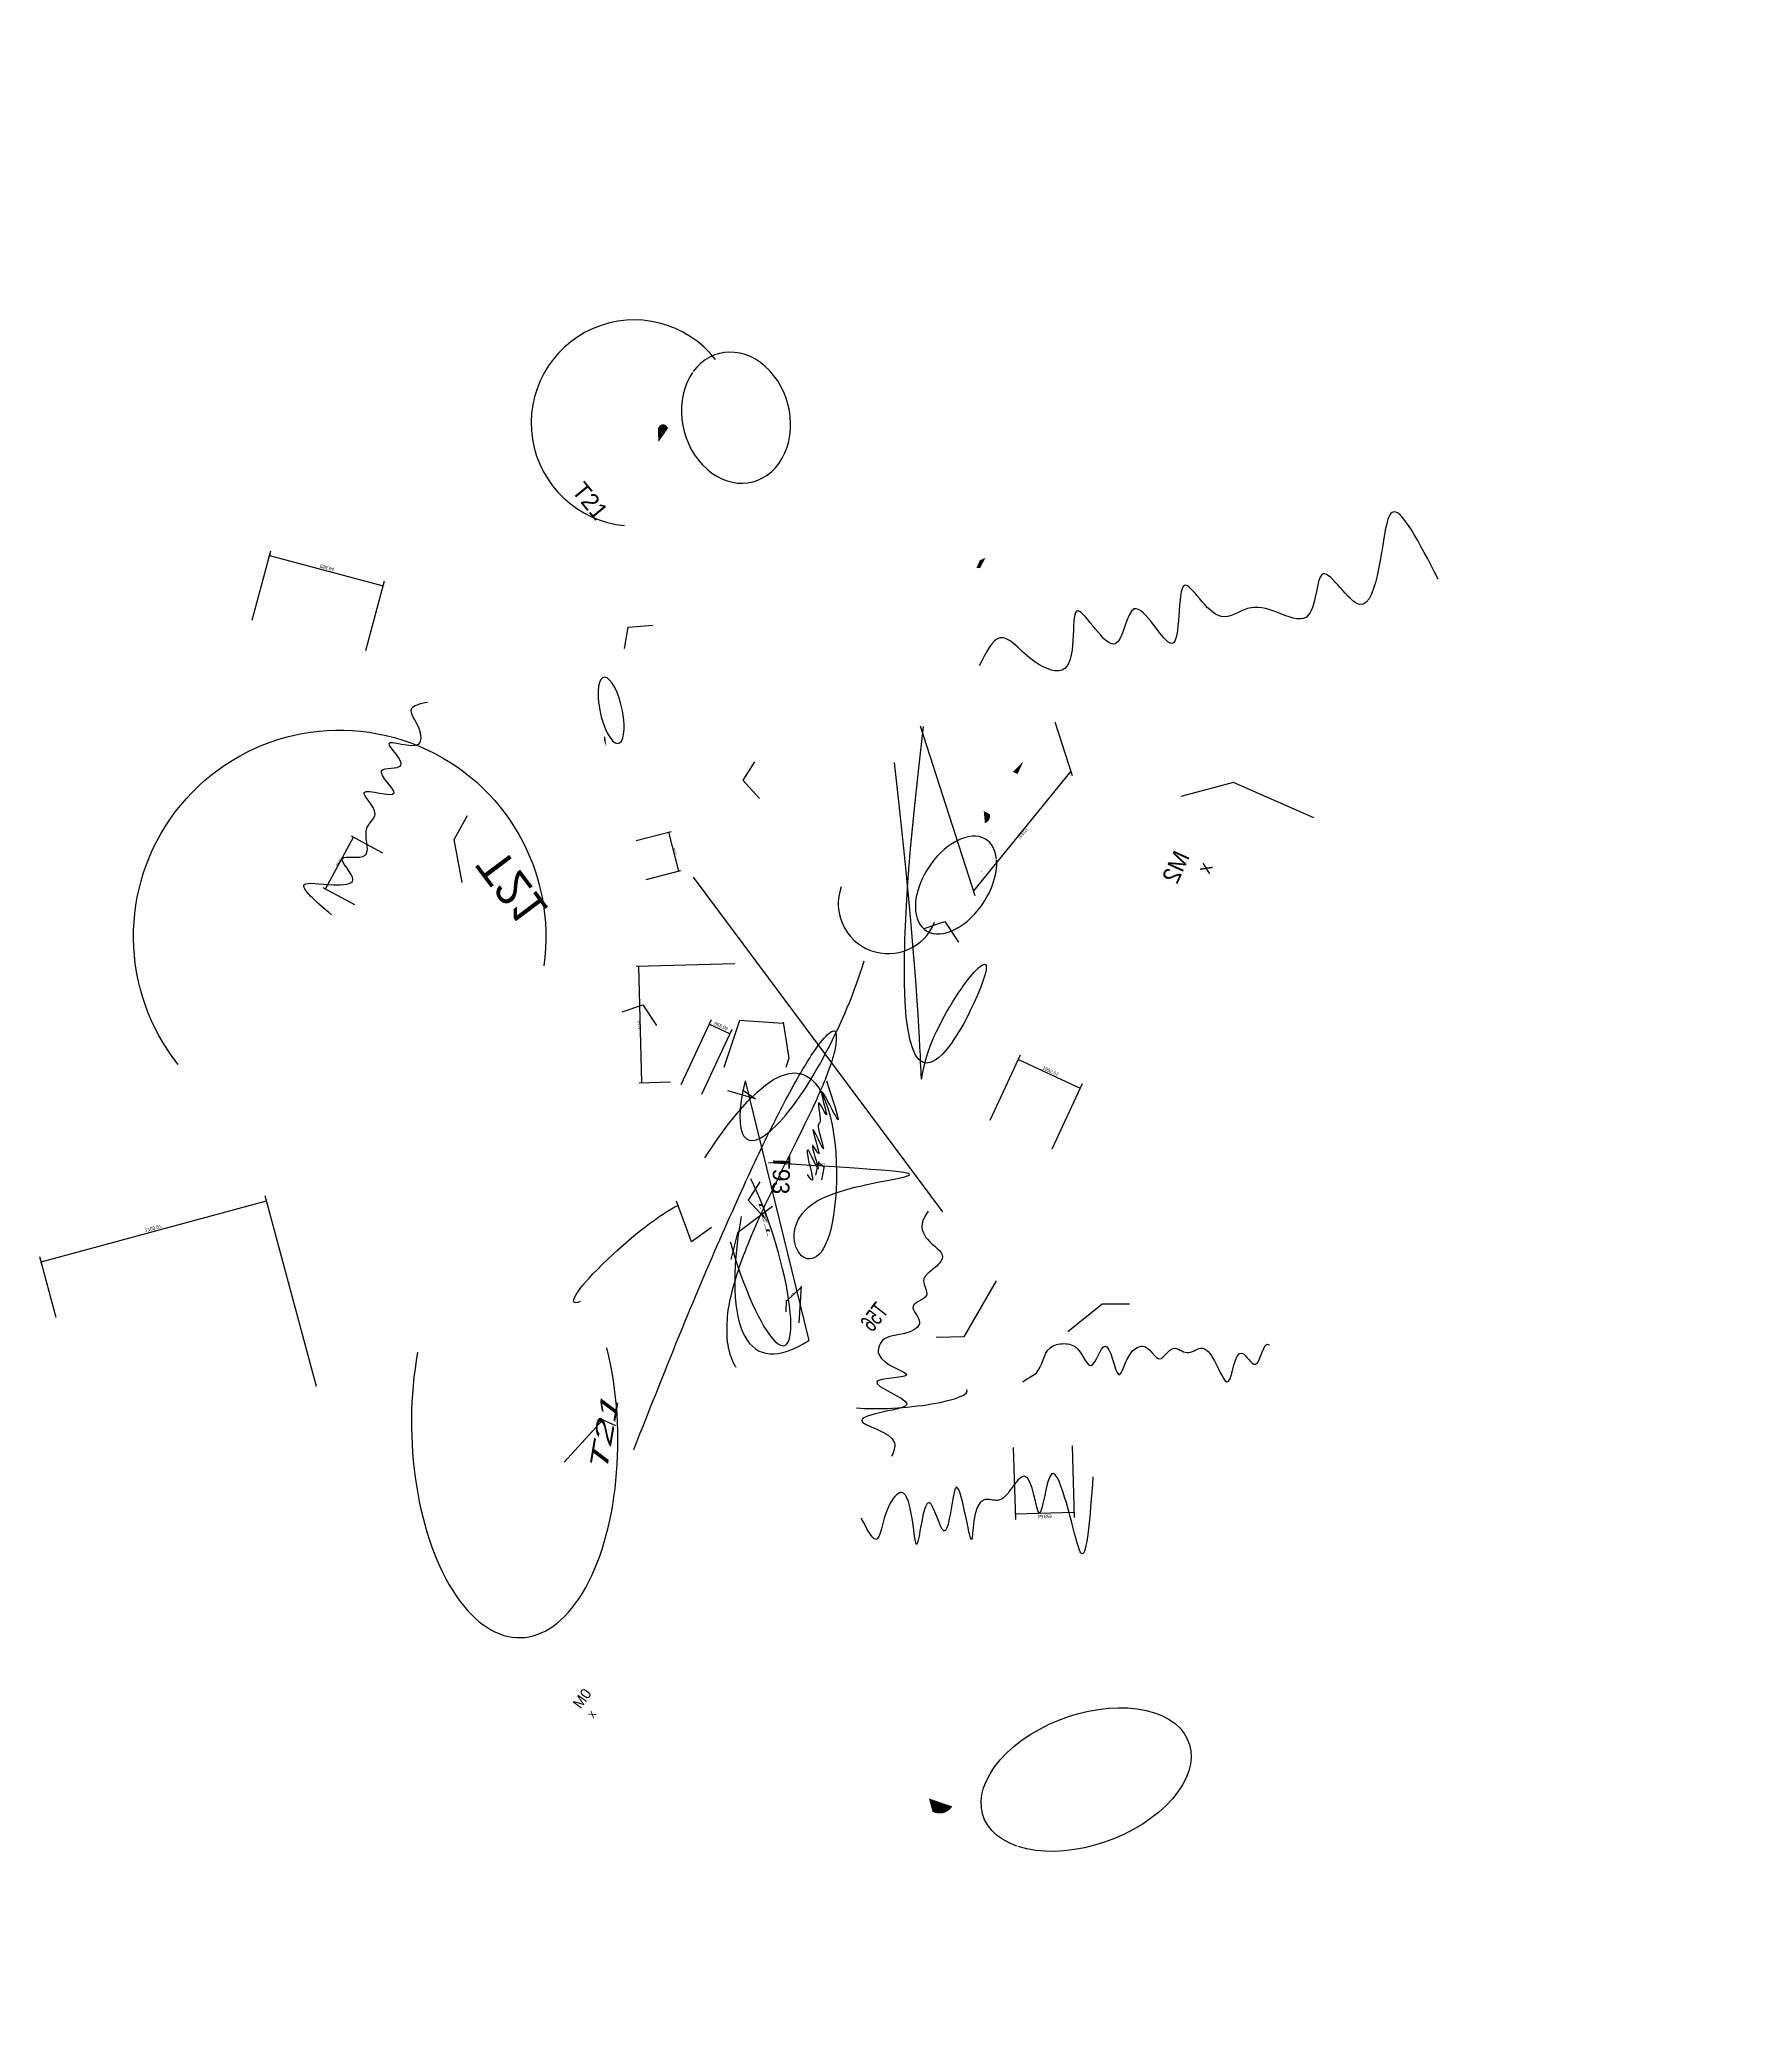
# Model space of a CAD drawing. Header units: millimetres. Extents: x -115 to 132, y -127 to 163.
import ezdxf

# ---------------------------------------------------------------- set-up
doc = ezdxf.new("R2010")
doc.units = ezdxf.units.MM
doc.styles.add('OpenSansCondensed-Light', font='OpenSansCondensed-Light.ttf')
doc.dimstyles.new('EZDXF', dxfattribs={"dimtxt": 0.25, "dimasz": 0.175, "dimexe": 0.375, "dimexo": 0.125, "dimgap": 0.1, "dimtad": 1, "dimlfac": 100, "dimzin": 12, "dimdsep": 46, "dimtxsty": 'OpenSansCondensed-Light', "dimblk": 'ARCHTICK', "dimcen": 2.5, "dimazin": 3, "dimtfac": 0.5, "dimtmove": 2, "dimatfit": 3})

# ---------------------------------------------------------------- blocks, each defined once
blk = doc.blocks.new('_ARCHTICK')
at = {"color": 0, "linetype": 'BYBLOCK', "const_width": 0.15}
blk.add_lwpolyline([(-0.5, -0.5), (0.5, 0.5)], dxfattribs=at)
blk = doc.blocks.new('B0', base_point=(0.03882, 4.18843))
blk.add_hatch(color=7).paths.add_polyline_path([(21.3892, -44.29726, 0.4), (22.8892, -44.29726), (22.8892, -43.29726)])
blk.add_polyline3d([(18.67225, 14.12804, 0), (21.67225, 15.12804, 2), (23.67225, 12.12804, -1)])
blk.add_arc((48.31532, 28.57102), 15.05088, 336.5049575, -156.9370445)
blk.add_ellipse((11.44611, -44.9094), major_axis=(-7.93687, 0.71674), ratio=0.5976424, start_param=-3.77820832, end_param=2.48789703)
blk.add_spline([(-35.89156, 33.18474), (-33.89156, 38.75423), (-31.89156, 35.02486), (-29.89156, 32.86455), (-27.89156, 35.70435), (-25.89156, 32.97609), (-23.89156, 33.86775), (-21.89156, 34.67685), (-19.89156, 34.60983), (-17.89156, 37.49029), (-15.89156, 33.62714), (-13.89156, 36.7762), (-11.89156, 34.681), (-9.89156, 37.70263), (-7.89156, 33.87917), (-5.89156, 34.90691), (-3.89156, 37.25322), (-1.89156, 35.67168)], degree=3)
blk.add_text('T21', height=2.5, rotation=247.9666134).set_placement((35.15719, 31.94449))
blk.add_linear_dim(base=(-32.97145, 35.733), p1=(-32.97145, 30.733), p2=(-24.38502, 30.733), dimstyle='EZDXF').render()
blk.add_linear_dim(base=(-35.84388, -18.36245), p1=(-33.67881, -22.11245), p2=(-14.00309, -22.11245), angle=30, dimstyle='EZDXF').render()
blk.add_leader([(-22.65316, 18.66195), (-17.65316, 22.66195), (-13.65316, 22.66195)], dimstyle='EZDXF')
blk = doc.blocks.new('B1', base_point=(4.70329, 4.8649))
blk.add_hatch(color=7).paths.add_polyline_path([(5.5802, 26.60382), (7.0802, 26.60382), (7.0802, 27.60382)])
blk.add_lwpolyline([(-10.55458, 9.52425, -0.934765083), (-27.20257, -2.09942), (21.61375, -17.31451, -0.286073103), (-11.60941, -11.1939)], format="xyb")
blk.add_open_spline([(-26.99488, 23.58178), (28.64913, 0.70639), (9.86731, 2.80744), (28.26941, 22.44312), (21.53737, -7.82713), (-23.65016, 26.85855)], degree=3)
blk.add_rational_spline([(-11.27236, -29.93055), (-20.35442, 5.71657), (8.29786, 10.7896), (-13.24997, -18.15888), (5.5964, -21.33609)], [1.86226417754, 1.59199044689, 1.11350922318, 1.51885560259, 1.76439982724], degree=3)
at = {"extrusion": (0.041314, -0.438751, 0.69587)}
blk.add_solid([(-25.41892, 49.17516), (-24.41892, 49.17516), (-25.41892, 49.87516), (-24.21892, 50.17516)], dxfattribs=at)
at = {"xscale": 2, "rotation": 187.17697106642868}
blk.add_blockref('B0', (-2.67153, 0.22842), dxfattribs=at)
at = {"insert": (3.65876, -48.62331), "char_height": 2.5, "attachment_point": 1, "rotation": 52.631484}
blk.add_mtext('M0\\P{\\H2;x}', dxfattribs=at)
for base, p1, p2 in [((42.480172, 7.74183), (42.480172, 2.74183), (62.406921, 2.74183)), ((-43.66813, 0.56396), (-43.66813, -4.43604), (-37.01725, -4.43604))]:
    blk.add_linear_dim(base=base, p1=p1, p2=p2, dimstyle='EZDXF').render()
blk.add_leader([(-28.11611, -32.89796), (-23.11611, -28.89796), (-19.11611, -28.89796)], dimstyle='EZDXF')
blk = doc.blocks.new('B2', base_point=(-0.97837, 0.01936))
blk.add_lwpolyline([(23.74206, -20.31166), (-14.8079, 26.88117)])
for points in [[(-33.28344, 22.34943, 0), (-30.28344, 23.34943, 2), (-28.28344, 20.34943, -1)], [(25.9775, 6.66248, 0), (28.9775, 7.66248, 2), (30.9775, 4.66248, -1)]]:
    blk.add_polyline3d(points)
blk.add_ellipse((40.76695, 22.60539), major_axis=(8.86875, 6.11433), ratio=0.138875316, start_param=5.909582921, end_param=2.748190735)
blk.add_spline([(24.15177, -18.24648), (26.15177, -17.80305), (28.15177, -19.11261), (30.15177, -21.9033), (32.15177, -21.01297), (34.15177, -20.05611), (36.15177, -20.96668), (38.15177, -19.46428), (40.15177, -20.95932), (42.15177, -19.52063), (44.15177, -16.34693), (46.15177, -16.29981), (48.15177, -20.98949), (50.15177, -17.02865), (52.15177, -22.03626), (54.15177, -19.04755), (56.15177, -16.25169), (58.15177, -21.70785), (60.15177, -21.75674)], degree=3)
at = {"xscale": 0.5, "yscale": -2, "rotation": 280.8760551810004}
blk.add_blockref('B1', (1.55213, -5.98317), dxfattribs=at)
at = {"extrusion": (-0.853241, -0.3866, 0.896141)}
blk.add_text('T56', height=2.5, rotation=89.4640405, dxfattribs=at).set_placement((31.22885, 42.60796))
at = {"insert": (-35.89884, -40.25547), "char_height": 2.5, "attachment_point": 1, "rotation": 10.3273693}
blk.add_mtext('M2\\P{\\H2;x}', dxfattribs=at)
blk.add_linear_dim(base=(-31.75155, -13.70438), p1=(-31.75155, -18.70438), p2=(-25.87594, -18.70438), dimstyle='EZDXF').render()
blk.add_leader([(29.00985, 3.99065), (34.00985, 7.99065), (38.00985, 7.99065)], dimstyle='EZDXF')

msp = doc.modelspace()

# ---------------------------------------------------------------- linework, layer by layer
for points in [[(13.78, 33.73, 0), (16.78, 34.73, 2), (18.78, 31.73, -1)], [(-30.33, 21.55, 0), (-27.33, 22.55, 2), (-25.33, 19.55, -1)]]:
    msp.add_polyline3d(points)
msp.add_arc((8.51, 37.34), 7.3, 160.4074, -381.9107)
msp.add_ellipse((10.39, -34.55), major_axis=(-9.67, -0.76), ratio=0.17289, start_param=-5.464237, end_param=-3.035332)
msp.add_open_spline([(-18.26, 0.23), (0.47, 29.16), (4.67, -29.81), (-16.38, -0.75), (27.73, -2.67), (-8.95, -0.52)], degree=3)
at = {"start_tangent": (1, 0.848911), "end_tangent": (1, -0.837972)}
msp.add_spline([(28.15, -32.47), (30.15, -31.14), (32.15, -27.51), (34.15, -26.9), (36.15, -27.65), (38.15, -30.08), (40.15, -27.25), (42.15, -31.41), (44.15, -28.01), (46.15, -27.4), (48.15, -29.12), (50.15, -27.59), (52.15, -28.21), (54.15, -27.57), (56.15, -29.42), (58.15, -32.44), (60.15, -28.27), (62.15, -29.91), (64.15, -27.09)], degree=3, dxfattribs=at)

# ---------------------------------------------------------------- block references
at = {"extrusion": (0, 0, -1), "xscale": -1, "yscale": -1, "rotation": 104.08987133399604}
msp.add_blockref('B2', (-2.76, 21.26), dxfattribs=at)
at = {"extrusion": (0, 0, -1), "xscale": -1, "rotation": 298.4979925691361}
msp.add_blockref('B0', (30.18, 53.45), dxfattribs=at)
at = {"xscale": 2, "yscale": -2, "rotation": 194.87869302237638}
msp.add_blockref('B0', (34.24, 10.22), dxfattribs=at)
at = {"extrusion": (0.929331, 0.284217, 0.20855), "rotation": 106.92277762556553}
msp.add_blockref('B0', (28.39, 29.08), dxfattribs=at)

# ---------------------------------------------------------------- texts
at = {"extrusion": (0.01, 0.005, 1)}
msp.add_text('T93', height=2.5, rotation=268.0962, dxfattribs=at).set_placement((-8.26, 0.71))

# ---------------------------------------------------------------- leaders
msp.add_leader([(34.74, -25.11), (39.74, -21.11), (43.74, -21.11)], dimstyle='EZDXF')

doc.saveas('drawing.dxf')
